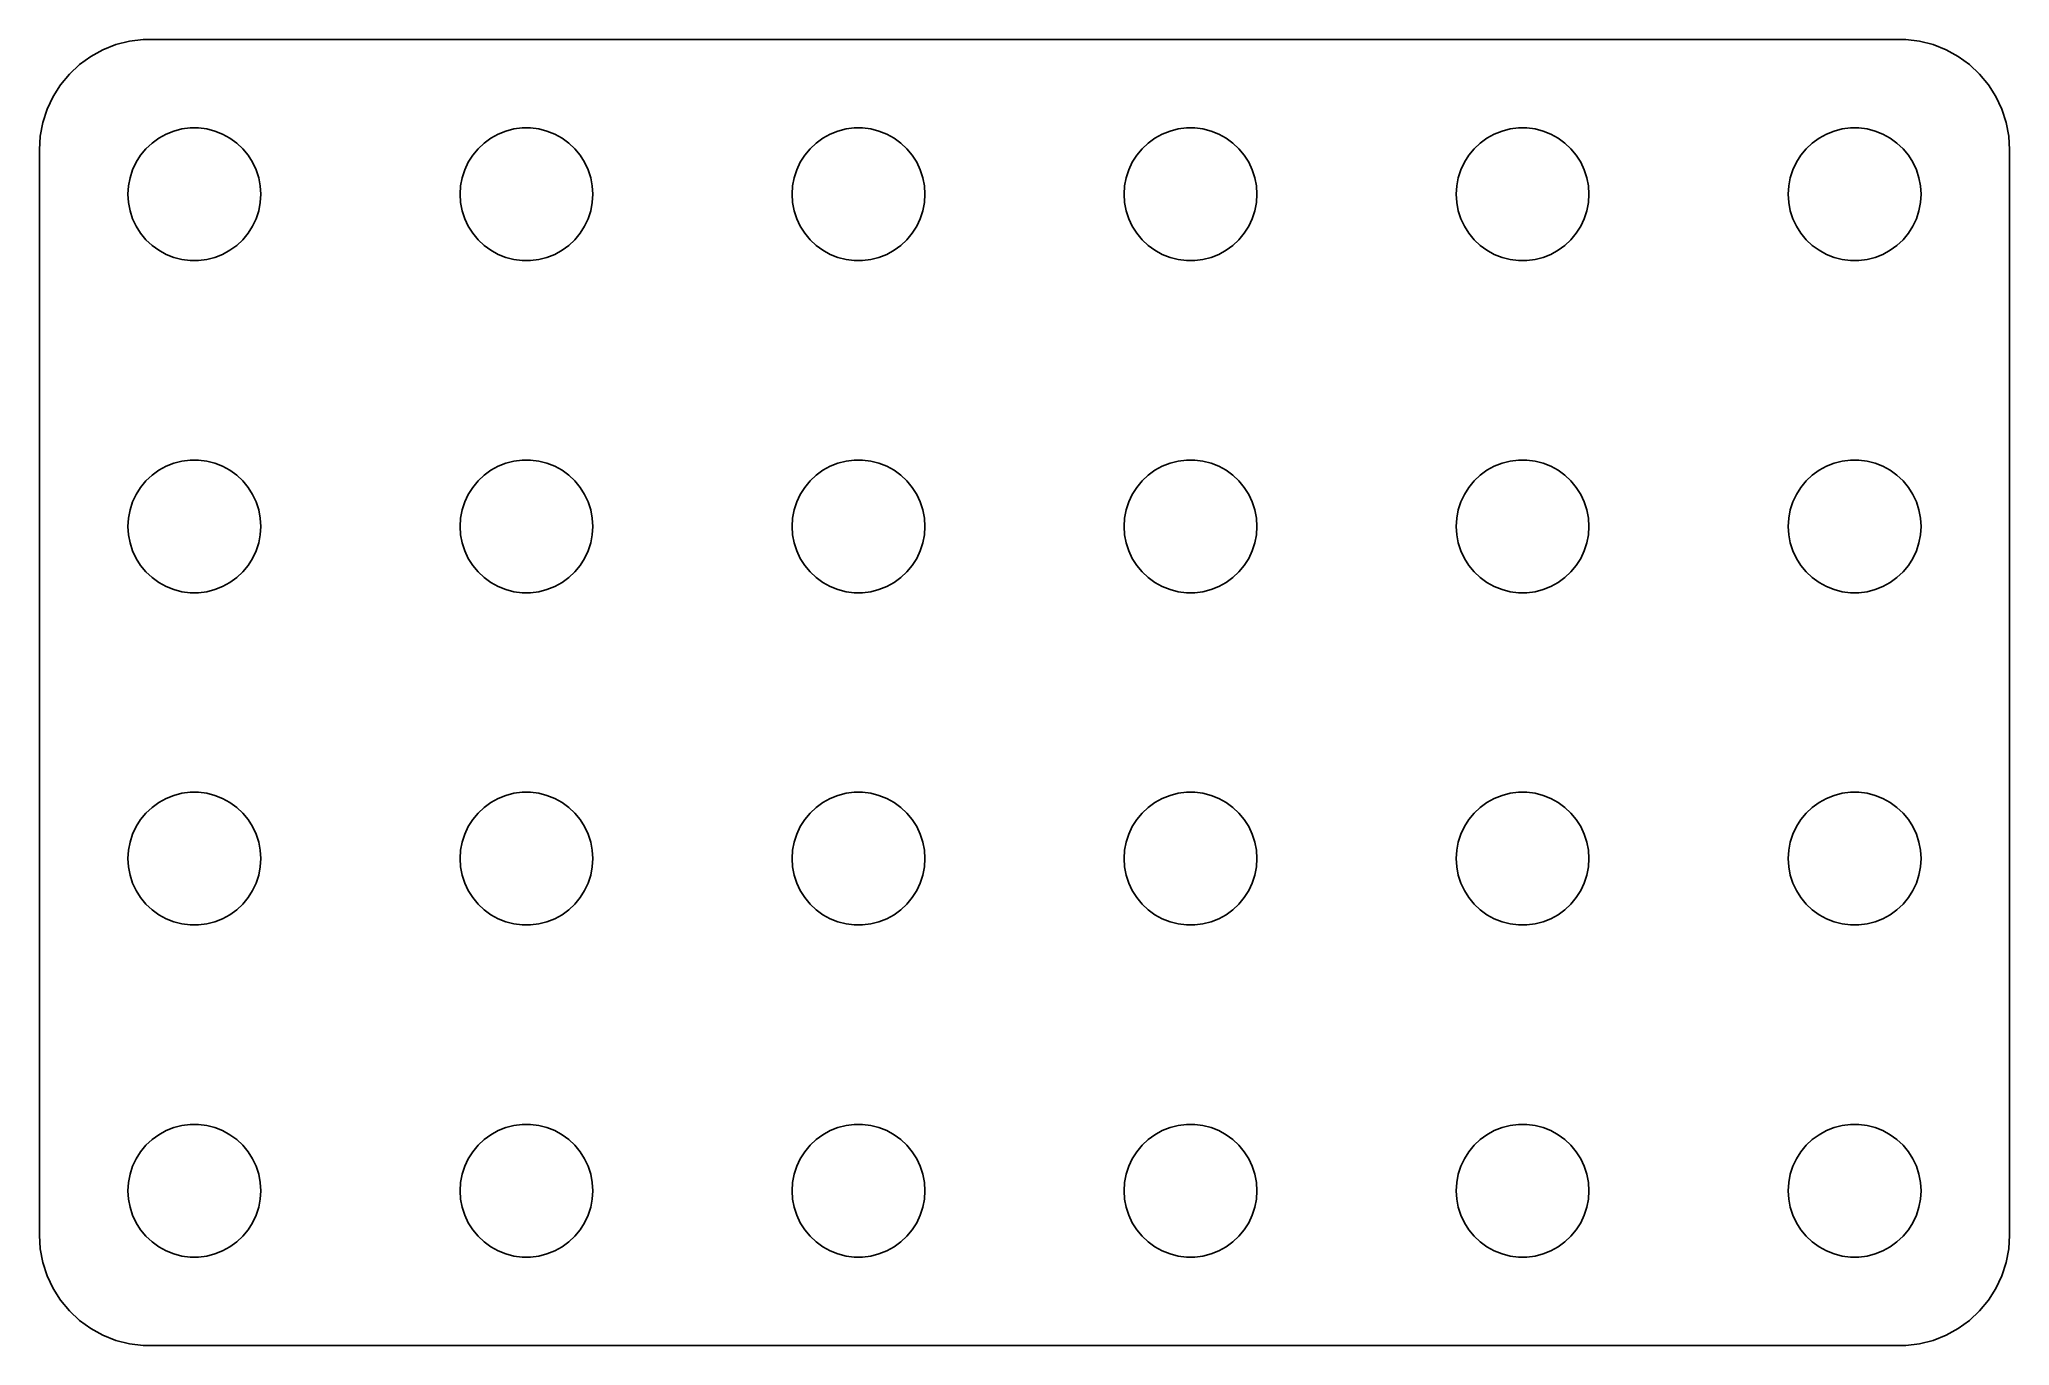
# Model space of a CAD drawing. Header units: metres. Extents: x 0.5 to 89.5, y 0.5 to 59.5.
import ezdxf

# ---------------------------------------------------------------- set-up
doc = ezdxf.new("R2010")
doc.units = ezdxf.units.M

msp = doc.modelspace()

# ---------------------------------------------------------------- linework, layer by layer
for p, q in [((3.37109, 59.0241), (2.82086, 58.7216)), ((3.95491, 59.2553), (3.37109, 59.0241)), ((4.56308, 59.4114), (3.95491, 59.2553)), ((5.18604, 59.4901), (4.56308, 59.4114)), ((84.8139, 59.4901), (5.18604, 59.4901)), ((85.4369, 59.4114), (84.8139, 59.4901)), ((86.0451, 59.2553), (85.4369, 59.4114)), ((86.6289, 59.0241), (86.0451, 59.2553)), ((87.1791, 58.7216), (86.6289, 59.0241)), ((1.85515, 57.9227), (1.45491, 57.4389)), ((2.31287, 58.3526), (1.85515, 57.9227)), ((2.82086, 58.7216), (2.31287, 58.3526)), ((87.6871, 58.3526), (87.1791, 58.7216)), ((88.1448, 57.9227), (87.6871, 58.3526)), ((88.5451, 57.4389), (88.1448, 57.9227)), ((1.45491, 57.4389), (1.11845, 56.9088)), ((88.8815, 56.9088), (88.5451, 57.4389)), ((0.85111, 56.3406), (0.65707, 55.7434)), ((1.11845, 56.9088), (0.85111, 56.3406)), ((89.1489, 56.3406), (88.8815, 56.9088)), ((89.3429, 55.7434), (89.1489, 56.3406)), ((0.65707, 55.7434), (0.53941, 55.1267)), ((5.89252, 55.033), (6.22266, 55.2145)), ((6.22266, 55.2145), (6.57294, 55.3532)), ((6.57294, 55.3532), (6.93785, 55.4469)), ((6.93785, 55.4469), (7.31161, 55.4941)), ((7.31161, 55.4941), (7.68837, 55.4941)), ((7.68837, 55.4941), (8.06213, 55.4469)), ((8.06213, 55.4469), (8.42705, 55.3532)), ((8.42705, 55.3532), (8.77733, 55.2145)), ((8.77733, 55.2145), (9.10747, 55.033)), ((20.8925, 55.033), (21.2227, 55.2145)), ((21.2227, 55.2145), (21.5729, 55.3532)), ((21.5729, 55.3532), (21.9379, 55.4469)), ((21.9379, 55.4469), (22.3116, 55.4941)), ((22.3116, 55.4941), (22.6884, 55.4941)), ((22.6884, 55.4941), (23.0621, 55.4469)), ((23.0621, 55.4469), (23.427, 55.3532)), ((23.427, 55.3532), (23.7773, 55.2145)), ((23.7773, 55.2145), (24.1075, 55.033)), ((35.8925, 55.033), (36.2227, 55.2145)), ((36.2227, 55.2145), (36.5729, 55.3532)), ((36.5729, 55.3532), (36.9379, 55.4469)), ((36.9379, 55.4469), (37.3116, 55.4941)), ((37.3116, 55.4941), (37.6884, 55.4941)), ((37.6884, 55.4941), (38.0621, 55.4469)), ((38.0621, 55.4469), (38.427, 55.3532)), ((38.427, 55.3532), (38.7773, 55.2145)), ((38.7773, 55.2145), (39.1075, 55.033)), ((50.8925, 55.033), (51.2227, 55.2145)), ((51.2227, 55.2145), (51.5729, 55.3532)), ((51.5729, 55.3532), (51.9379, 55.4469)), ((51.9379, 55.4469), (52.3116, 55.4941)), ((52.3116, 55.4941), (52.6884, 55.4941)), ((52.6884, 55.4941), (53.0621, 55.4469)), ((53.0621, 55.4469), (53.427, 55.3532)), ((53.427, 55.3532), (53.7773, 55.2145)), ((53.7773, 55.2145), (54.1075, 55.033)), ((65.8925, 55.033), (66.2227, 55.2145)), ((66.2227, 55.2145), (66.573, 55.3532)), ((66.573, 55.3532), (66.9379, 55.4469)), ((66.9379, 55.4469), (67.3116, 55.4941)), ((67.3116, 55.4941), (67.6884, 55.4941)), ((67.6884, 55.4941), (68.0621, 55.4469)), ((68.0621, 55.4469), (68.427, 55.3532)), ((68.427, 55.3532), (68.7773, 55.2145)), ((68.7773, 55.2145), (69.1075, 55.033)), ((80.8925, 55.033), (81.2227, 55.2145)), ((81.2227, 55.2145), (81.573, 55.3532)), ((81.573, 55.3532), (81.9379, 55.4469)), ((81.9379, 55.4469), (82.3116, 55.4941)), ((82.3116, 55.4941), (82.6884, 55.4941)), ((82.6884, 55.4941), (83.0621, 55.4469)), ((83.0621, 55.4469), (83.427, 55.3532)), ((83.427, 55.3532), (83.7773, 55.2145)), ((83.7773, 55.2145), (84.1075, 55.033)), ((89.4606, 55.1267), (89.3429, 55.7434)), ((0.53941, 55.1267), (0.5, 54.5)), ((0.5, 54.5), (0.5, 5.5)), ((5.07294, 54.2634), (5.31308, 54.5536)), ((5.31308, 54.5536), (5.58772, 54.8115)), ((5.58772, 54.8115), (5.89252, 55.033)), ((9.10747, 55.033), (9.41226, 54.8115)), ((9.41226, 54.8115), (9.6869, 54.5536)), ((9.6869, 54.5536), (9.92705, 54.2634)), ((20.0729, 54.2634), (20.3131, 54.5536)), ((20.3131, 54.5536), (20.5877, 54.8115)), ((20.5877, 54.8115), (20.8925, 55.033)), ((24.1075, 55.033), (24.4123, 54.8115)), ((24.4123, 54.8115), (24.6869, 54.5536)), ((24.6869, 54.5536), (24.927, 54.2634)), ((35.0729, 54.2634), (35.3131, 54.5536)), ((35.3131, 54.5536), (35.5877, 54.8115)), ((35.5877, 54.8115), (35.8925, 55.033)), ((39.1075, 55.033), (39.4123, 54.8115)), ((39.4123, 54.8115), (39.6869, 54.5536)), ((39.6869, 54.5536), (39.927, 54.2634)), ((50.0729, 54.2634), (50.3131, 54.5536)), ((50.3131, 54.5536), (50.5877, 54.8115)), ((50.5877, 54.8115), (50.8925, 55.033)), ((54.1075, 55.033), (54.4123, 54.8115)), ((54.4123, 54.8115), (54.6869, 54.5536)), ((54.6869, 54.5536), (54.927, 54.2634)), ((65.073, 54.2634), (65.3131, 54.5536)), ((65.3131, 54.5536), (65.5877, 54.8115)), ((65.5877, 54.8115), (65.8925, 55.033)), ((69.1075, 55.033), (69.4123, 54.8115)), ((69.4123, 54.8115), (69.6869, 54.5536)), ((69.6869, 54.5536), (69.927, 54.2634)), ((80.073, 54.2634), (80.3131, 54.5536)), ((80.3131, 54.5536), (80.5877, 54.8115)), ((80.5877, 54.8115), (80.8925, 55.033)), ((84.1075, 55.033), (84.4123, 54.8115)), ((84.4123, 54.8115), (84.6869, 54.5536)), ((84.6869, 54.5536), (84.927, 54.2634)), ((89.5, 54.5), (89.4606, 55.1267)), ((89.5, 5.5), (89.5, 54.5)), ((4.59424, 53.2461), (4.71066, 53.6044)), ((4.71066, 53.6044), (4.87108, 53.9453)), ((4.87108, 53.9453), (5.07294, 54.2634)), ((9.92705, 54.2634), (10.1289, 53.9453)), ((10.1289, 53.9453), (10.2893, 53.6044)), ((10.2893, 53.6044), (10.4057, 53.2461)), ((19.5942, 53.2461), (19.7107, 53.6044)), ((19.7107, 53.6044), (19.8711, 53.9453)), ((19.8711, 53.9453), (20.0729, 54.2634)), ((24.927, 54.2634), (25.1289, 53.9453)), ((25.1289, 53.9453), (25.2893, 53.6044)), ((25.2893, 53.6044), (25.4057, 53.2461)), ((34.5942, 53.2461), (34.7107, 53.6044)), ((34.7107, 53.6044), (34.8711, 53.9453)), ((34.8711, 53.9453), (35.0729, 54.2634)), ((39.927, 54.2634), (40.1289, 53.9453)), ((40.1289, 53.9453), (40.2893, 53.6044)), ((40.2893, 53.6044), (40.4057, 53.2461)), ((49.5942, 53.2461), (49.7107, 53.6044)), ((49.7107, 53.6044), (49.8711, 53.9453)), ((49.8711, 53.9453), (50.0729, 54.2634)), ((54.927, 54.2634), (55.1289, 53.9453)), ((55.1289, 53.9453), (55.2893, 53.6044)), ((55.2893, 53.6044), (55.4057, 53.2461)), ((64.5943, 53.2461), (64.7107, 53.6044)), ((64.7107, 53.6044), (64.8711, 53.9453)), ((64.8711, 53.9453), (65.073, 54.2634)), ((69.927, 54.2634), (70.1289, 53.9453)), ((70.1289, 53.9453), (70.2893, 53.6044)), ((70.2893, 53.6044), (70.4057, 53.2461)), ((79.5943, 53.2461), (79.7107, 53.6044)), ((79.7107, 53.6044), (79.8711, 53.9453)), ((79.8711, 53.9453), (80.073, 54.2634)), ((84.927, 54.2634), (85.1289, 53.9453)), ((85.1289, 53.9453), (85.2893, 53.6044)), ((85.2893, 53.6044), (85.4057, 53.2461)), ((4.5, 52.5), (4.52365, 52.876)), ((4.52365, 52.876), (4.59424, 53.2461)), ((10.4057, 53.2461), (10.4763, 52.876)), ((10.4763, 52.876), (10.5, 52.5)), ((19.5, 52.5), (19.5237, 52.876)), ((19.5237, 52.876), (19.5942, 53.2461)), ((25.4057, 53.2461), (25.4763, 52.876)), ((25.4763, 52.876), (25.5, 52.5)), ((34.5, 52.5), (34.5237, 52.876)), ((34.5237, 52.876), (34.5942, 53.2461)), ((40.4057, 53.2461), (40.4763, 52.876)), ((40.4763, 52.876), (40.5, 52.5)), ((49.5, 52.5), (49.5237, 52.876)), ((49.5237, 52.876), (49.5942, 53.2461)), ((55.4057, 53.2461), (55.4763, 52.876)), ((55.4763, 52.876), (55.5, 52.5)), ((64.5, 52.5), (64.5237, 52.876)), ((64.5237, 52.876), (64.5943, 53.2461)), ((70.4057, 53.2461), (70.4763, 52.876)), ((70.4763, 52.876), (70.5, 52.5)), ((79.5, 52.5), (79.5237, 52.876)), ((79.5237, 52.876), (79.5943, 53.2461)), ((85.4057, 53.2461), (85.4763, 52.876)), ((85.4763, 52.876), (85.5, 52.5)), ((4.52365, 52.124), (4.5, 52.5)), ((4.59424, 51.7539), (4.52365, 52.124)), ((4.71066, 51.3956), (4.59424, 51.7539)), ((10.4057, 51.7539), (10.2893, 51.3956)), ((10.4763, 52.124), (10.4057, 51.7539)), ((10.5, 52.5), (10.4763, 52.124)), ((19.5237, 52.124), (19.5, 52.5)), ((19.5942, 51.7539), (19.5237, 52.124)), ((19.7107, 51.3956), (19.5942, 51.7539)), ((25.4057, 51.7539), (25.2893, 51.3956)), ((25.4763, 52.124), (25.4057, 51.7539)), ((25.5, 52.5), (25.4763, 52.124)), ((34.5237, 52.124), (34.5, 52.5)), ((34.5942, 51.7539), (34.5237, 52.124)), ((34.7107, 51.3956), (34.5942, 51.7539)), ((40.4057, 51.7539), (40.2893, 51.3956)), ((40.4763, 52.124), (40.4057, 51.7539)), ((40.5, 52.5), (40.4763, 52.124)), ((49.5237, 52.124), (49.5, 52.5)), ((49.5942, 51.7539), (49.5237, 52.124)), ((49.7107, 51.3956), (49.5942, 51.7539)), ((55.4057, 51.7539), (55.2893, 51.3956)), ((55.4763, 52.124), (55.4057, 51.7539)), ((55.5, 52.5), (55.4763, 52.124)), ((64.5237, 52.124), (64.5, 52.5)), ((64.5943, 51.7539), (64.5237, 52.124)), ((64.7107, 51.3956), (64.5943, 51.7539)), ((70.4057, 51.7539), (70.2893, 51.3956)), ((70.4763, 52.124), (70.4057, 51.7539)), ((70.5, 52.5), (70.4763, 52.124)), ((79.5237, 52.124), (79.5, 52.5)), ((79.5943, 51.7539), (79.5237, 52.124)), ((79.7107, 51.3956), (79.5943, 51.7539)), ((85.4057, 51.7539), (85.2893, 51.3956)), ((85.4763, 52.124), (85.4057, 51.7539)), ((85.5, 52.5), (85.4763, 52.124)), ((4.87108, 51.0547), (4.71066, 51.3956)), ((5.07294, 50.7366), (4.87108, 51.0547)), ((5.31308, 50.4464), (5.07294, 50.7366)), ((9.92705, 50.7366), (9.6869, 50.4464)), ((10.1289, 51.0547), (9.92705, 50.7366)), ((10.2893, 51.3956), (10.1289, 51.0547)), ((19.8711, 51.0547), (19.7107, 51.3956)), ((20.0729, 50.7366), (19.8711, 51.0547)), ((20.3131, 50.4464), (20.0729, 50.7366)), ((24.927, 50.7366), (24.6869, 50.4464)), ((25.1289, 51.0547), (24.927, 50.7366)), ((25.2893, 51.3956), (25.1289, 51.0547)), ((34.8711, 51.0547), (34.7107, 51.3956)), ((35.0729, 50.7366), (34.8711, 51.0547)), ((35.3131, 50.4464), (35.0729, 50.7366)), ((39.927, 50.7366), (39.6869, 50.4464)), ((40.1289, 51.0547), (39.927, 50.7366)), ((40.2893, 51.3956), (40.1289, 51.0547)), ((49.8711, 51.0547), (49.7107, 51.3956)), ((50.0729, 50.7366), (49.8711, 51.0547)), ((50.3131, 50.4464), (50.0729, 50.7366)), ((54.927, 50.7366), (54.6869, 50.4464)), ((55.1289, 51.0547), (54.927, 50.7366)), ((55.2893, 51.3956), (55.1289, 51.0547)), ((64.8711, 51.0547), (64.7107, 51.3956)), ((65.073, 50.7366), (64.8711, 51.0547)), ((65.3131, 50.4464), (65.073, 50.7366)), ((69.927, 50.7366), (69.6869, 50.4464)), ((70.1289, 51.0547), (69.927, 50.7366)), ((70.2893, 51.3956), (70.1289, 51.0547)), ((79.8711, 51.0547), (79.7107, 51.3956)), ((80.073, 50.7366), (79.8711, 51.0547)), ((80.3131, 50.4464), (80.073, 50.7366)), ((84.927, 50.7366), (84.6869, 50.4464)), ((85.1289, 51.0547), (84.927, 50.7366)), ((85.2893, 51.3956), (85.1289, 51.0547)), ((5.58772, 50.1885), (5.31308, 50.4464)), ((5.89252, 49.967), (5.58772, 50.1885)), ((6.22266, 49.7855), (5.89252, 49.967)), ((9.10747, 49.967), (8.77733, 49.7855)), ((9.41226, 50.1885), (9.10747, 49.967)), ((9.6869, 50.4464), (9.41226, 50.1885)), ((20.5877, 50.1885), (20.3131, 50.4464)), ((20.8925, 49.967), (20.5877, 50.1885)), ((21.2227, 49.7855), (20.8925, 49.967)), ((24.1075, 49.967), (23.7773, 49.7855)), ((24.4123, 50.1885), (24.1075, 49.967)), ((24.6869, 50.4464), (24.4123, 50.1885)), ((35.5877, 50.1885), (35.3131, 50.4464)), ((35.8925, 49.967), (35.5877, 50.1885)), ((36.2227, 49.7855), (35.8925, 49.967)), ((39.1075, 49.967), (38.7773, 49.7855)), ((39.4123, 50.1885), (39.1075, 49.967)), ((39.6869, 50.4464), (39.4123, 50.1885)), ((50.5877, 50.1885), (50.3131, 50.4464)), ((50.8925, 49.967), (50.5877, 50.1885)), ((51.2227, 49.7855), (50.8925, 49.967)), ((54.1075, 49.967), (53.7773, 49.7855)), ((54.4123, 50.1885), (54.1075, 49.967)), ((54.6869, 50.4464), (54.4123, 50.1885)), ((65.5877, 50.1885), (65.3131, 50.4464)), ((65.8925, 49.967), (65.5877, 50.1885)), ((66.2227, 49.7855), (65.8925, 49.967)), ((69.1075, 49.967), (68.7773, 49.7855)), ((69.4123, 50.1885), (69.1075, 49.967)), ((69.6869, 50.4464), (69.4123, 50.1885)), ((80.5877, 50.1885), (80.3131, 50.4464)), ((80.8925, 49.967), (80.5877, 50.1885)), ((81.2227, 49.7855), (80.8925, 49.967)), ((84.1075, 49.967), (83.7773, 49.7855)), ((84.4123, 50.1885), (84.1075, 49.967)), ((84.6869, 50.4464), (84.4123, 50.1885)), ((6.57294, 49.6468), (6.22266, 49.7855)), ((6.93785, 49.5531), (6.57294, 49.6468)), ((7.31161, 49.5059), (6.93785, 49.5531)), ((7.68837, 49.5059), (7.31161, 49.5059)), ((8.06213, 49.5531), (7.68837, 49.5059)), ((8.42705, 49.6468), (8.06213, 49.5531)), ((8.77733, 49.7855), (8.42705, 49.6468)), ((21.5729, 49.6468), (21.2227, 49.7855)), ((21.9379, 49.5531), (21.5729, 49.6468)), ((22.3116, 49.5059), (21.9379, 49.5531)), ((22.6884, 49.5059), (22.3116, 49.5059)), ((23.0621, 49.5531), (22.6884, 49.5059)), ((23.427, 49.6468), (23.0621, 49.5531)), ((23.7773, 49.7855), (23.427, 49.6468)), ((36.5729, 49.6468), (36.2227, 49.7855)), ((36.9379, 49.5531), (36.5729, 49.6468)), ((37.3116, 49.5059), (36.9379, 49.5531)), ((37.6884, 49.5059), (37.3116, 49.5059)), ((38.0621, 49.5531), (37.6884, 49.5059)), ((38.427, 49.6468), (38.0621, 49.5531)), ((38.7773, 49.7855), (38.427, 49.6468)), ((51.5729, 49.6468), (51.2227, 49.7855)), ((51.9379, 49.5531), (51.5729, 49.6468)), ((52.3116, 49.5059), (51.9379, 49.5531)), ((52.6884, 49.5059), (52.3116, 49.5059)), ((53.0621, 49.5531), (52.6884, 49.5059)), ((53.427, 49.6468), (53.0621, 49.5531)), ((53.7773, 49.7855), (53.427, 49.6468)), ((66.573, 49.6468), (66.2227, 49.7855)), ((66.9379, 49.5531), (66.573, 49.6468)), ((67.3116, 49.5059), (66.9379, 49.5531)), ((67.6884, 49.5059), (67.3116, 49.5059)), ((68.0621, 49.5531), (67.6884, 49.5059)), ((68.427, 49.6468), (68.0621, 49.5531)), ((68.7773, 49.7855), (68.427, 49.6468)), ((81.573, 49.6468), (81.2227, 49.7855)), ((81.9379, 49.5531), (81.573, 49.6468)), ((82.3116, 49.5059), (81.9379, 49.5531)), ((82.6884, 49.5059), (82.3116, 49.5059)), ((83.0621, 49.5531), (82.6884, 49.5059)), ((83.427, 49.6468), (83.0621, 49.5531)), ((83.7773, 49.7855), (83.427, 49.6468)), ((5.89252, 40.033), (6.22266, 40.2145)), ((6.22266, 40.2145), (6.57294, 40.3532)), ((6.57294, 40.3532), (6.93785, 40.4469)), ((6.93785, 40.4469), (7.31161, 40.4941)), ((7.31161, 40.4941), (7.68837, 40.4941)), ((7.68837, 40.4941), (8.06213, 40.4469)), ((8.06213, 40.4469), (8.42705, 40.3532)), ((8.42705, 40.3532), (8.77733, 40.2145)), ((8.77733, 40.2145), (9.10747, 40.033)), ((20.8925, 40.033), (21.2227, 40.2145)), ((21.2227, 40.2145), (21.5729, 40.3532)), ((21.5729, 40.3532), (21.9379, 40.4469)), ((21.9379, 40.4469), (22.3116, 40.4941)), ((22.3116, 40.4941), (22.6884, 40.4941)), ((22.6884, 40.4941), (23.0621, 40.4469)), ((23.0621, 40.4469), (23.427, 40.3532)), ((23.427, 40.3532), (23.7773, 40.2145)), ((23.7773, 40.2145), (24.1075, 40.033)), ((35.8925, 40.033), (36.2227, 40.2145)), ((36.2227, 40.2145), (36.5729, 40.3532)), ((36.5729, 40.3532), (36.9379, 40.4469)), ((36.9379, 40.4469), (37.3116, 40.4941)), ((37.3116, 40.4941), (37.6884, 40.4941)), ((37.6884, 40.4941), (38.0621, 40.4469)), ((38.0621, 40.4469), (38.427, 40.3532)), ((38.427, 40.3532), (38.7773, 40.2145)), ((38.7773, 40.2145), (39.1075, 40.033)), ((50.8925, 40.033), (51.2227, 40.2145)), ((51.2227, 40.2145), (51.5729, 40.3532)), ((51.5729, 40.3532), (51.9379, 40.4469)), ((51.9379, 40.4469), (52.3116, 40.4941)), ((52.3116, 40.4941), (52.6884, 40.4941)), ((52.6884, 40.4941), (53.0621, 40.4469)), ((53.0621, 40.4469), (53.427, 40.3532)), ((53.427, 40.3532), (53.7773, 40.2145)), ((53.7773, 40.2145), (54.1075, 40.033)), ((65.8925, 40.033), (66.2227, 40.2145)), ((66.2227, 40.2145), (66.573, 40.3532)), ((66.573, 40.3532), (66.9379, 40.4469)), ((66.9379, 40.4469), (67.3116, 40.4941)), ((67.3116, 40.4941), (67.6884, 40.4941)), ((67.6884, 40.4941), (68.0621, 40.4469)), ((68.0621, 40.4469), (68.427, 40.3532)), ((68.427, 40.3532), (68.7773, 40.2145)), ((68.7773, 40.2145), (69.1075, 40.033)), ((80.8925, 40.033), (81.2227, 40.2145)), ((81.2227, 40.2145), (81.573, 40.3532)), ((81.573, 40.3532), (81.9379, 40.4469)), ((81.9379, 40.4469), (82.3116, 40.4941)), ((82.3116, 40.4941), (82.6884, 40.4941)), ((82.6884, 40.4941), (83.0621, 40.4469)), ((83.0621, 40.4469), (83.427, 40.3532)), ((83.427, 40.3532), (83.7773, 40.2145)), ((83.7773, 40.2145), (84.1075, 40.033)), ((4.87108, 38.9453), (5.07294, 39.2634)), ((5.07294, 39.2634), (5.31308, 39.5536)), ((5.31308, 39.5536), (5.58772, 39.8115)), ((5.58772, 39.8115), (5.89252, 40.033)), ((9.10747, 40.033), (9.41226, 39.8115)), ((9.41226, 39.8115), (9.6869, 39.5536)), ((9.6869, 39.5536), (9.92705, 39.2634)), ((9.92705, 39.2634), (10.1289, 38.9453)), ((19.8711, 38.9453), (20.0729, 39.2634)), ((20.0729, 39.2634), (20.3131, 39.5536)), ((20.3131, 39.5536), (20.5877, 39.8115)), ((20.5877, 39.8115), (20.8925, 40.033)), ((24.1075, 40.033), (24.4123, 39.8115)), ((24.4123, 39.8115), (24.6869, 39.5536)), ((24.6869, 39.5536), (24.927, 39.2634)), ((24.927, 39.2634), (25.1289, 38.9453)), ((34.8711, 38.9453), (35.0729, 39.2634)), ((35.0729, 39.2634), (35.3131, 39.5536)), ((35.3131, 39.5536), (35.5877, 39.8115)), ((35.5877, 39.8115), (35.8925, 40.033)), ((39.1075, 40.033), (39.4123, 39.8115)), ((39.4123, 39.8115), (39.6869, 39.5536)), ((39.6869, 39.5536), (39.927, 39.2634)), ((39.927, 39.2634), (40.1289, 38.9453)), ((49.8711, 38.9453), (50.0729, 39.2634)), ((50.0729, 39.2634), (50.3131, 39.5536)), ((50.3131, 39.5536), (50.5877, 39.8115)), ((50.5877, 39.8115), (50.8925, 40.033)), ((54.1075, 40.033), (54.4123, 39.8115)), ((54.4123, 39.8115), (54.6869, 39.5536)), ((54.6869, 39.5536), (54.927, 39.2634)), ((54.927, 39.2634), (55.1289, 38.9453)), ((64.8711, 38.9453), (65.073, 39.2634)), ((65.073, 39.2634), (65.3131, 39.5536)), ((65.3131, 39.5536), (65.5877, 39.8115)), ((65.5877, 39.8115), (65.8925, 40.033)), ((69.1075, 40.033), (69.4123, 39.8115)), ((69.4123, 39.8115), (69.6869, 39.5536)), ((69.6869, 39.5536), (69.927, 39.2634)), ((69.927, 39.2634), (70.1289, 38.9453)), ((79.8711, 38.9453), (80.073, 39.2634)), ((80.073, 39.2634), (80.3131, 39.5536)), ((80.3131, 39.5536), (80.5877, 39.8115)), ((80.5877, 39.8115), (80.8925, 40.033)), ((84.1075, 40.033), (84.4123, 39.8115)), ((84.4123, 39.8115), (84.6869, 39.5536)), ((84.6869, 39.5536), (84.927, 39.2634)), ((84.927, 39.2634), (85.1289, 38.9453)), ((4.59424, 38.2461), (4.71066, 38.6044)), ((4.71066, 38.6044), (4.87108, 38.9453)), ((10.1289, 38.9453), (10.2893, 38.6044)), ((10.2893, 38.6044), (10.4057, 38.2461)), ((19.5942, 38.2461), (19.7107, 38.6044)), ((19.7107, 38.6044), (19.8711, 38.9453)), ((25.1289, 38.9453), (25.2893, 38.6044)), ((25.2893, 38.6044), (25.4057, 38.2461)), ((34.5942, 38.2461), (34.7107, 38.6044)), ((34.7107, 38.6044), (34.8711, 38.9453)), ((40.1289, 38.9453), (40.2893, 38.6044)), ((40.2893, 38.6044), (40.4057, 38.2461)), ((49.5942, 38.2461), (49.7107, 38.6044)), ((49.7107, 38.6044), (49.8711, 38.9453)), ((55.1289, 38.9453), (55.2893, 38.6044)), ((55.2893, 38.6044), (55.4057, 38.2461)), ((64.5943, 38.2461), (64.7107, 38.6044)), ((64.7107, 38.6044), (64.8711, 38.9453)), ((70.1289, 38.9453), (70.2893, 38.6044)), ((70.2893, 38.6044), (70.4057, 38.2461)), ((79.5943, 38.2461), (79.7107, 38.6044)), ((79.7107, 38.6044), (79.8711, 38.9453)), ((85.1289, 38.9453), (85.2893, 38.6044)), ((85.2893, 38.6044), (85.4057, 38.2461)), ((4.5, 37.5), (4.52365, 37.876)), ((4.52365, 37.124), (4.5, 37.5)), ((4.52365, 37.876), (4.59424, 38.2461)), ((10.4057, 38.2461), (10.4763, 37.876)), ((10.4763, 37.876), (10.5, 37.5)), ((10.5, 37.5), (10.4763, 37.124)), ((19.5, 37.5), (19.5237, 37.876)), ((19.5237, 37.124), (19.5, 37.5)), ((19.5237, 37.876), (19.5942, 38.2461)), ((25.4057, 38.2461), (25.4763, 37.876)), ((25.4763, 37.876), (25.5, 37.5)), ((25.5, 37.5), (25.4763, 37.124)), ((34.5, 37.5), (34.5237, 37.876)), ((34.5237, 37.124), (34.5, 37.5)), ((34.5237, 37.876), (34.5942, 38.2461)), ((40.4057, 38.2461), (40.4763, 37.876)), ((40.4763, 37.876), (40.5, 37.5)), ((40.5, 37.5), (40.4763, 37.124)), ((49.5, 37.5), (49.5237, 37.876)), ((49.5237, 37.124), (49.5, 37.5)), ((49.5237, 37.876), (49.5942, 38.2461)), ((55.4057, 38.2461), (55.4763, 37.876)), ((55.4763, 37.876), (55.5, 37.5)), ((55.5, 37.5), (55.4763, 37.124)), ((64.5, 37.5), (64.5237, 37.876)), ((64.5237, 37.124), (64.5, 37.5)), ((64.5237, 37.876), (64.5943, 38.2461)), ((70.4057, 38.2461), (70.4763, 37.876)), ((70.4763, 37.876), (70.5, 37.5)), ((70.5, 37.5), (70.4763, 37.124)), ((79.5, 37.5), (79.5237, 37.876)), ((79.5237, 37.124), (79.5, 37.5)), ((79.5237, 37.876), (79.5943, 38.2461)), ((85.4057, 38.2461), (85.4763, 37.876)), ((85.4763, 37.876), (85.5, 37.5)), ((85.5, 37.5), (85.4763, 37.124)), ((4.59424, 36.7539), (4.52365, 37.124)), ((4.71066, 36.3956), (4.59424, 36.7539)), ((10.4057, 36.7539), (10.2893, 36.3956)), ((10.4763, 37.124), (10.4057, 36.7539)), ((19.5942, 36.7539), (19.5237, 37.124)), ((19.7107, 36.3956), (19.5942, 36.7539)), ((25.4057, 36.7539), (25.2893, 36.3956)), ((25.4763, 37.124), (25.4057, 36.7539)), ((34.5942, 36.7539), (34.5237, 37.124)), ((34.7107, 36.3956), (34.5942, 36.7539)), ((40.4057, 36.7539), (40.2893, 36.3956)), ((40.4763, 37.124), (40.4057, 36.7539)), ((49.5942, 36.7539), (49.5237, 37.124)), ((49.7107, 36.3956), (49.5942, 36.7539)), ((55.4057, 36.7539), (55.2893, 36.3956)), ((55.4763, 37.124), (55.4057, 36.7539)), ((64.5943, 36.7539), (64.5237, 37.124)), ((64.7107, 36.3956), (64.5943, 36.7539)), ((70.4057, 36.7539), (70.2893, 36.3956)), ((70.4763, 37.124), (70.4057, 36.7539)), ((79.5943, 36.7539), (79.5237, 37.124)), ((79.7107, 36.3956), (79.5943, 36.7539)), ((85.4057, 36.7539), (85.2893, 36.3956)), ((85.4763, 37.124), (85.4057, 36.7539)), ((4.87108, 36.0547), (4.71066, 36.3956)), ((5.07294, 35.7366), (4.87108, 36.0547)), ((5.31308, 35.4464), (5.07294, 35.7366)), ((9.92705, 35.7366), (9.6869, 35.4464)), ((10.1289, 36.0547), (9.92705, 35.7366)), ((10.2893, 36.3956), (10.1289, 36.0547)), ((19.8711, 36.0547), (19.7107, 36.3956)), ((20.0729, 35.7366), (19.8711, 36.0547)), ((20.3131, 35.4464), (20.0729, 35.7366)), ((24.927, 35.7366), (24.6869, 35.4464)), ((25.1289, 36.0547), (24.927, 35.7366)), ((25.2893, 36.3956), (25.1289, 36.0547)), ((34.8711, 36.0547), (34.7107, 36.3956)), ((35.0729, 35.7366), (34.8711, 36.0547)), ((35.3131, 35.4464), (35.0729, 35.7366)), ((39.927, 35.7366), (39.6869, 35.4464)), ((40.1289, 36.0547), (39.927, 35.7366)), ((40.2893, 36.3956), (40.1289, 36.0547)), ((49.8711, 36.0547), (49.7107, 36.3956)), ((50.0729, 35.7366), (49.8711, 36.0547)), ((50.3131, 35.4464), (50.0729, 35.7366)), ((54.927, 35.7366), (54.6869, 35.4464)), ((55.1289, 36.0547), (54.927, 35.7366)), ((55.2893, 36.3956), (55.1289, 36.0547)), ((64.8711, 36.0547), (64.7107, 36.3956)), ((65.073, 35.7366), (64.8711, 36.0547)), ((65.3131, 35.4464), (65.073, 35.7366)), ((69.927, 35.7366), (69.6869, 35.4464)), ((70.1289, 36.0547), (69.927, 35.7366)), ((70.2893, 36.3956), (70.1289, 36.0547)), ((79.8711, 36.0547), (79.7107, 36.3956)), ((80.073, 35.7366), (79.8711, 36.0547)), ((80.3131, 35.4464), (80.073, 35.7366)), ((84.927, 35.7366), (84.6869, 35.4464)), ((85.1289, 36.0547), (84.927, 35.7366)), ((85.2893, 36.3956), (85.1289, 36.0547)), ((5.58772, 35.1885), (5.31308, 35.4464)), ((5.89252, 34.967), (5.58772, 35.1885)), ((6.22266, 34.7855), (5.89252, 34.967)), ((6.57294, 34.6468), (6.22266, 34.7855)), ((8.77733, 34.7855), (8.42705, 34.6468)), ((9.10747, 34.967), (8.77733, 34.7855)), ((9.41226, 35.1885), (9.10747, 34.967)), ((9.6869, 35.4464), (9.41226, 35.1885)), ((20.5877, 35.1885), (20.3131, 35.4464)), ((20.8925, 34.967), (20.5877, 35.1885)), ((21.2227, 34.7855), (20.8925, 34.967)), ((21.5729, 34.6468), (21.2227, 34.7855)), ((23.7773, 34.7855), (23.427, 34.6468)), ((24.1075, 34.967), (23.7773, 34.7855)), ((24.4123, 35.1885), (24.1075, 34.967)), ((24.6869, 35.4464), (24.4123, 35.1885)), ((35.5877, 35.1885), (35.3131, 35.4464)), ((35.8925, 34.967), (35.5877, 35.1885)), ((36.2227, 34.7855), (35.8925, 34.967)), ((36.5729, 34.6468), (36.2227, 34.7855)), ((38.7773, 34.7855), (38.427, 34.6468)), ((39.1075, 34.967), (38.7773, 34.7855)), ((39.4123, 35.1885), (39.1075, 34.967)), ((39.6869, 35.4464), (39.4123, 35.1885)), ((50.5877, 35.1885), (50.3131, 35.4464)), ((50.8925, 34.967), (50.5877, 35.1885)), ((51.2227, 34.7855), (50.8925, 34.967)), ((51.5729, 34.6468), (51.2227, 34.7855)), ((53.7773, 34.7855), (53.427, 34.6468)), ((54.1075, 34.967), (53.7773, 34.7855)), ((54.4123, 35.1885), (54.1075, 34.967)), ((54.6869, 35.4464), (54.4123, 35.1885)), ((65.5877, 35.1885), (65.3131, 35.4464)), ((65.8925, 34.967), (65.5877, 35.1885)), ((66.2227, 34.7855), (65.8925, 34.967)), ((66.573, 34.6468), (66.2227, 34.7855)), ((68.7773, 34.7855), (68.427, 34.6468)), ((69.1075, 34.967), (68.7773, 34.7855)), ((69.4123, 35.1885), (69.1075, 34.967)), ((69.6869, 35.4464), (69.4123, 35.1885)), ((80.5877, 35.1885), (80.3131, 35.4464)), ((80.8925, 34.967), (80.5877, 35.1885)), ((81.2227, 34.7855), (80.8925, 34.967)), ((81.573, 34.6468), (81.2227, 34.7855)), ((83.7773, 34.7855), (83.427, 34.6468)), ((84.1075, 34.967), (83.7773, 34.7855)), ((84.4123, 35.1885), (84.1075, 34.967)), ((84.6869, 35.4464), (84.4123, 35.1885)), ((6.93785, 34.5531), (6.57294, 34.6468)), ((7.31161, 34.5059), (6.93785, 34.5531)), ((7.68837, 34.5059), (7.31161, 34.5059)), ((8.06213, 34.5531), (7.68837, 34.5059)), ((8.42705, 34.6468), (8.06213, 34.5531)), ((21.9379, 34.5531), (21.5729, 34.6468)), ((22.3116, 34.5059), (21.9379, 34.5531)), ((22.6884, 34.5059), (22.3116, 34.5059)), ((23.0621, 34.5531), (22.6884, 34.5059)), ((23.427, 34.6468), (23.0621, 34.5531)), ((36.9379, 34.5531), (36.5729, 34.6468)), ((37.3116, 34.5059), (36.9379, 34.5531)), ((37.6884, 34.5059), (37.3116, 34.5059)), ((38.0621, 34.5531), (37.6884, 34.5059)), ((38.427, 34.6468), (38.0621, 34.5531)), ((51.9379, 34.5531), (51.5729, 34.6468)), ((52.3116, 34.5059), (51.9379, 34.5531)), ((52.6884, 34.5059), (52.3116, 34.5059)), ((53.0621, 34.5531), (52.6884, 34.5059)), ((53.427, 34.6468), (53.0621, 34.5531)), ((66.9379, 34.5531), (66.573, 34.6468)), ((67.3116, 34.5059), (66.9379, 34.5531)), ((67.6884, 34.5059), (67.3116, 34.5059)), ((68.0621, 34.5531), (67.6884, 34.5059)), ((68.427, 34.6468), (68.0621, 34.5531)), ((81.9379, 34.5531), (81.573, 34.6468)), ((82.3116, 34.5059), (81.9379, 34.5531)), ((82.6884, 34.5059), (82.3116, 34.5059)), ((83.0621, 34.5531), (82.6884, 34.5059)), ((83.427, 34.6468), (83.0621, 34.5531)), ((5.58772, 24.8115), (5.89252, 25.033)), ((5.89252, 25.033), (6.22266, 25.2145)), ((6.22266, 25.2145), (6.57294, 25.3532)), ((6.57294, 25.3532), (6.93785, 25.4469)), ((6.93785, 25.4469), (7.31161, 25.4941)), ((7.31161, 25.4941), (7.68837, 25.4941)), ((7.68837, 25.4941), (8.06213, 25.4469)), ((8.06213, 25.4469), (8.42705, 25.3532)), ((8.42705, 25.3532), (8.77733, 25.2145)), ((8.77733, 25.2145), (9.10747, 25.033)), ((9.10747, 25.033), (9.41226, 24.8115)), ((20.5877, 24.8115), (20.8925, 25.033)), ((20.8925, 25.033), (21.2227, 25.2145)), ((21.2227, 25.2145), (21.5729, 25.3532)), ((21.5729, 25.3532), (21.9379, 25.4469)), ((21.9379, 25.4469), (22.3116, 25.4941)), ((22.3116, 25.4941), (22.6884, 25.4941)), ((22.6884, 25.4941), (23.0621, 25.4469)), ((23.0621, 25.4469), (23.427, 25.3532)), ((23.427, 25.3532), (23.7773, 25.2145)), ((23.7773, 25.2145), (24.1075, 25.033)), ((24.1075, 25.033), (24.4123, 24.8115)), ((35.5877, 24.8115), (35.8925, 25.033)), ((35.8925, 25.033), (36.2227, 25.2145)), ((36.2227, 25.2145), (36.5729, 25.3532)), ((36.5729, 25.3532), (36.9379, 25.4469)), ((36.9379, 25.4469), (37.3116, 25.4941)), ((37.3116, 25.4941), (37.6884, 25.4941)), ((37.6884, 25.4941), (38.0621, 25.4469)), ((38.0621, 25.4469), (38.427, 25.3532)), ((38.427, 25.3532), (38.7773, 25.2145)), ((38.7773, 25.2145), (39.1075, 25.033)), ((39.1075, 25.033), (39.4123, 24.8115)), ((50.5877, 24.8115), (50.8925, 25.033)), ((50.8925, 25.033), (51.2227, 25.2145)), ((51.2227, 25.2145), (51.5729, 25.3532)), ((51.5729, 25.3532), (51.9379, 25.4469)), ((51.9379, 25.4469), (52.3116, 25.4941)), ((52.3116, 25.4941), (52.6884, 25.4941)), ((52.6884, 25.4941), (53.0621, 25.4469)), ((53.0621, 25.4469), (53.427, 25.3532)), ((53.427, 25.3532), (53.7773, 25.2145)), ((53.7773, 25.2145), (54.1075, 25.033)), ((54.1075, 25.033), (54.4123, 24.8115)), ((65.5877, 24.8115), (65.8925, 25.033)), ((65.8925, 25.033), (66.2227, 25.2145)), ((66.2227, 25.2145), (66.573, 25.3532)), ((66.573, 25.3532), (66.9379, 25.4469)), ((66.9379, 25.4469), (67.3116, 25.4941)), ((67.3116, 25.4941), (67.6884, 25.4941)), ((67.6884, 25.4941), (68.0621, 25.4469)), ((68.0621, 25.4469), (68.427, 25.3532)), ((68.427, 25.3532), (68.7773, 25.2145)), ((68.7773, 25.2145), (69.1075, 25.033)), ((69.1075, 25.033), (69.4123, 24.8115)), ((80.5877, 24.8115), (80.8925, 25.033)), ((80.8925, 25.033), (81.2227, 25.2145)), ((81.2227, 25.2145), (81.573, 25.3532)), ((81.573, 25.3532), (81.9379, 25.4469)), ((81.9379, 25.4469), (82.3116, 25.4941)), ((82.3116, 25.4941), (82.6884, 25.4941)), ((82.6884, 25.4941), (83.0621, 25.4469)), ((83.0621, 25.4469), (83.427, 25.3532)), ((83.427, 25.3532), (83.7773, 25.2145)), ((83.7773, 25.2145), (84.1075, 25.033)), ((84.1075, 25.033), (84.4123, 24.8115)), ((4.87108, 23.9453), (5.07294, 24.2634)), ((5.07294, 24.2634), (5.31308, 24.5536)), ((5.31308, 24.5536), (5.58772, 24.8115)), ((9.41226, 24.8115), (9.6869, 24.5536)), ((9.6869, 24.5536), (9.92705, 24.2634)), ((9.92705, 24.2634), (10.1289, 23.9453)), ((19.8711, 23.9453), (20.0729, 24.2634)), ((20.0729, 24.2634), (20.3131, 24.5536)), ((20.3131, 24.5536), (20.5877, 24.8115)), ((24.4123, 24.8115), (24.6869, 24.5536)), ((24.6869, 24.5536), (24.927, 24.2634)), ((24.927, 24.2634), (25.1289, 23.9453)), ((34.8711, 23.9453), (35.0729, 24.2634)), ((35.0729, 24.2634), (35.3131, 24.5536)), ((35.3131, 24.5536), (35.5877, 24.8115)), ((39.4123, 24.8115), (39.6869, 24.5536)), ((39.6869, 24.5536), (39.927, 24.2634)), ((39.927, 24.2634), (40.1289, 23.9453)), ((49.8711, 23.9453), (50.0729, 24.2634)), ((50.0729, 24.2634), (50.3131, 24.5536)), ((50.3131, 24.5536), (50.5877, 24.8115)), ((54.4123, 24.8115), (54.6869, 24.5536)), ((54.6869, 24.5536), (54.927, 24.2634)), ((54.927, 24.2634), (55.1289, 23.9453)), ((64.8711, 23.9453), (65.073, 24.2634)), ((65.073, 24.2634), (65.3131, 24.5536)), ((65.3131, 24.5536), (65.5877, 24.8115)), ((69.4123, 24.8115), (69.6869, 24.5536)), ((69.6869, 24.5536), (69.927, 24.2634)), ((69.927, 24.2634), (70.1289, 23.9453)), ((79.8711, 23.9453), (80.073, 24.2634)), ((80.073, 24.2634), (80.3131, 24.5536)), ((80.3131, 24.5536), (80.5877, 24.8115)), ((84.4123, 24.8115), (84.6869, 24.5536)), ((84.6869, 24.5536), (84.927, 24.2634)), ((84.927, 24.2634), (85.1289, 23.9453)), ((4.52365, 22.876), (4.59424, 23.2461)), ((4.59424, 23.2461), (4.71066, 23.6044)), ((4.71066, 23.6044), (4.87108, 23.9453)), ((10.1289, 23.9453), (10.2893, 23.6044)), ((10.2893, 23.6044), (10.4057, 23.2461)), ((10.4057, 23.2461), (10.4763, 22.876)), ((19.5237, 22.876), (19.5942, 23.2461)), ((19.5942, 23.2461), (19.7107, 23.6044)), ((19.7107, 23.6044), (19.8711, 23.9453)), ((25.1289, 23.9453), (25.2893, 23.6044)), ((25.2893, 23.6044), (25.4057, 23.2461)), ((25.4057, 23.2461), (25.4763, 22.876)), ((34.5237, 22.876), (34.5942, 23.2461)), ((34.5942, 23.2461), (34.7107, 23.6044)), ((34.7107, 23.6044), (34.8711, 23.9453)), ((40.1289, 23.9453), (40.2893, 23.6044)), ((40.2893, 23.6044), (40.4057, 23.2461)), ((40.4057, 23.2461), (40.4763, 22.876)), ((49.5237, 22.876), (49.5942, 23.2461)), ((49.5942, 23.2461), (49.7107, 23.6044)), ((49.7107, 23.6044), (49.8711, 23.9453)), ((55.1289, 23.9453), (55.2893, 23.6044)), ((55.2893, 23.6044), (55.4057, 23.2461)), ((55.4057, 23.2461), (55.4763, 22.876)), ((64.5237, 22.876), (64.5943, 23.2461)), ((64.5943, 23.2461), (64.7107, 23.6044)), ((64.7107, 23.6044), (64.8711, 23.9453)), ((70.1289, 23.9453), (70.2893, 23.6044)), ((70.2893, 23.6044), (70.4057, 23.2461)), ((70.4057, 23.2461), (70.4763, 22.876)), ((79.5237, 22.876), (79.5943, 23.2461)), ((79.5943, 23.2461), (79.7107, 23.6044)), ((79.7107, 23.6044), (79.8711, 23.9453)), ((85.1289, 23.9453), (85.2893, 23.6044)), ((85.2893, 23.6044), (85.4057, 23.2461)), ((85.4057, 23.2461), (85.4763, 22.876)), ((4.5, 22.5), (4.52365, 22.876)), ((4.52365, 22.124), (4.5, 22.5)), ((10.4763, 22.876), (10.5, 22.5)), ((10.5, 22.5), (10.4763, 22.124)), ((19.5, 22.5), (19.5237, 22.876)), ((19.5237, 22.124), (19.5, 22.5)), ((25.4763, 22.876), (25.5, 22.5)), ((25.5, 22.5), (25.4763, 22.124)), ((34.5, 22.5), (34.5237, 22.876)), ((34.5237, 22.124), (34.5, 22.5)), ((40.4763, 22.876), (40.5, 22.5)), ((40.5, 22.5), (40.4763, 22.124)), ((49.5, 22.5), (49.5237, 22.876)), ((49.5237, 22.124), (49.5, 22.5)), ((55.4763, 22.876), (55.5, 22.5)), ((55.5, 22.5), (55.4763, 22.124)), ((64.5, 22.5), (64.5237, 22.876)), ((64.5237, 22.124), (64.5, 22.5)), ((70.4763, 22.876), (70.5, 22.5)), ((70.5, 22.5), (70.4763, 22.124)), ((79.5, 22.5), (79.5237, 22.876)), ((79.5237, 22.124), (79.5, 22.5)), ((85.4763, 22.876), (85.5, 22.5)), ((85.5, 22.5), (85.4763, 22.124)), ((4.59424, 21.7539), (4.52365, 22.124)), ((4.71066, 21.3956), (4.59424, 21.7539)), ((4.87108, 21.0547), (4.71066, 21.3956)), ((10.2893, 21.3956), (10.1289, 21.0547)), ((10.4057, 21.7539), (10.2893, 21.3956)), ((10.4763, 22.124), (10.4057, 21.7539)), ((19.5942, 21.7539), (19.5237, 22.124)), ((19.7107, 21.3956), (19.5942, 21.7539)), ((19.8711, 21.0547), (19.7107, 21.3956)), ((25.2893, 21.3956), (25.1289, 21.0547)), ((25.4057, 21.7539), (25.2893, 21.3956)), ((25.4763, 22.124), (25.4057, 21.7539)), ((34.5942, 21.7539), (34.5237, 22.124)), ((34.7107, 21.3956), (34.5942, 21.7539)), ((34.8711, 21.0547), (34.7107, 21.3956)), ((40.2893, 21.3956), (40.1289, 21.0547)), ((40.4057, 21.7539), (40.2893, 21.3956)), ((40.4763, 22.124), (40.4057, 21.7539)), ((49.5942, 21.7539), (49.5237, 22.124)), ((49.7107, 21.3956), (49.5942, 21.7539)), ((49.8711, 21.0547), (49.7107, 21.3956)), ((55.2893, 21.3956), (55.1289, 21.0547)), ((55.4057, 21.7539), (55.2893, 21.3956)), ((55.4763, 22.124), (55.4057, 21.7539)), ((64.5943, 21.7539), (64.5237, 22.124)), ((64.7107, 21.3956), (64.5943, 21.7539)), ((64.8711, 21.0547), (64.7107, 21.3956)), ((70.2893, 21.3956), (70.1289, 21.0547)), ((70.4057, 21.7539), (70.2893, 21.3956)), ((70.4763, 22.124), (70.4057, 21.7539)), ((79.5943, 21.7539), (79.5237, 22.124)), ((79.7107, 21.3956), (79.5943, 21.7539)), ((79.8711, 21.0547), (79.7107, 21.3956)), ((85.2893, 21.3956), (85.1289, 21.0547)), ((85.4057, 21.7539), (85.2893, 21.3956)), ((85.4763, 22.124), (85.4057, 21.7539)), ((5.07294, 20.7366), (4.87108, 21.0547)), ((5.31308, 20.4464), (5.07294, 20.7366)), ((9.92705, 20.7366), (9.6869, 20.4464)), ((10.1289, 21.0547), (9.92705, 20.7366)), ((20.0729, 20.7366), (19.8711, 21.0547)), ((20.3131, 20.4464), (20.0729, 20.7366)), ((24.927, 20.7366), (24.6869, 20.4464)), ((25.1289, 21.0547), (24.927, 20.7366)), ((35.0729, 20.7366), (34.8711, 21.0547)), ((35.3131, 20.4464), (35.0729, 20.7366)), ((39.927, 20.7366), (39.6869, 20.4464)), ((40.1289, 21.0547), (39.927, 20.7366)), ((50.0729, 20.7366), (49.8711, 21.0547)), ((50.3131, 20.4464), (50.0729, 20.7366)), ((54.927, 20.7366), (54.6869, 20.4464)), ((55.1289, 21.0547), (54.927, 20.7366)), ((65.073, 20.7366), (64.8711, 21.0547)), ((65.3131, 20.4464), (65.073, 20.7366)), ((69.927, 20.7366), (69.6869, 20.4464)), ((70.1289, 21.0547), (69.927, 20.7366)), ((80.073, 20.7366), (79.8711, 21.0547)), ((80.3131, 20.4464), (80.073, 20.7366)), ((84.927, 20.7366), (84.6869, 20.4464)), ((85.1289, 21.0547), (84.927, 20.7366)), ((5.58772, 20.1884), (5.31308, 20.4464)), ((5.89252, 19.967), (5.58772, 20.1884)), ((6.22266, 19.7855), (5.89252, 19.967)), ((6.57294, 19.6468), (6.22266, 19.7855)), ((6.93785, 19.5531), (6.57294, 19.6468)), ((8.42705, 19.6468), (8.06213, 19.5531)), ((8.77733, 19.7855), (8.42705, 19.6468)), ((9.10747, 19.967), (8.77733, 19.7855)), ((9.41226, 20.1884), (9.10747, 19.967)), ((9.6869, 20.4464), (9.41226, 20.1884)), ((20.5877, 20.1884), (20.3131, 20.4464)), ((20.8925, 19.967), (20.5877, 20.1884)), ((21.2227, 19.7855), (20.8925, 19.967)), ((21.5729, 19.6468), (21.2227, 19.7855)), ((21.9379, 19.5531), (21.5729, 19.6468)), ((23.427, 19.6468), (23.0621, 19.5531)), ((23.7773, 19.7855), (23.427, 19.6468)), ((24.1075, 19.967), (23.7773, 19.7855)), ((24.4123, 20.1884), (24.1075, 19.967)), ((24.6869, 20.4464), (24.4123, 20.1884)), ((35.5877, 20.1884), (35.3131, 20.4464)), ((35.8925, 19.967), (35.5877, 20.1884)), ((36.2227, 19.7855), (35.8925, 19.967)), ((36.5729, 19.6468), (36.2227, 19.7855)), ((36.9379, 19.5531), (36.5729, 19.6468)), ((38.427, 19.6468), (38.0621, 19.5531)), ((38.7773, 19.7855), (38.427, 19.6468)), ((39.1075, 19.967), (38.7773, 19.7855)), ((39.4123, 20.1884), (39.1075, 19.967)), ((39.6869, 20.4464), (39.4123, 20.1884)), ((50.5877, 20.1884), (50.3131, 20.4464)), ((50.8925, 19.967), (50.5877, 20.1884)), ((51.2227, 19.7855), (50.8925, 19.967)), ((51.5729, 19.6468), (51.2227, 19.7855)), ((51.9379, 19.5531), (51.5729, 19.6468)), ((53.427, 19.6468), (53.0621, 19.5531)), ((53.7773, 19.7855), (53.427, 19.6468)), ((54.1075, 19.967), (53.7773, 19.7855)), ((54.4123, 20.1884), (54.1075, 19.967)), ((54.6869, 20.4464), (54.4123, 20.1884)), ((65.5877, 20.1884), (65.3131, 20.4464)), ((65.8925, 19.967), (65.5877, 20.1884)), ((66.2227, 19.7855), (65.8925, 19.967)), ((66.573, 19.6468), (66.2227, 19.7855)), ((66.9379, 19.5531), (66.573, 19.6468)), ((68.427, 19.6468), (68.0621, 19.5531)), ((68.7773, 19.7855), (68.427, 19.6468)), ((69.1075, 19.967), (68.7773, 19.7855)), ((69.4123, 20.1884), (69.1075, 19.967)), ((69.6869, 20.4464), (69.4123, 20.1884)), ((80.5877, 20.1884), (80.3131, 20.4464)), ((80.8925, 19.967), (80.5877, 20.1884)), ((81.2227, 19.7855), (80.8925, 19.967)), ((81.573, 19.6468), (81.2227, 19.7855)), ((81.9379, 19.5531), (81.573, 19.6468)), ((83.427, 19.6468), (83.0621, 19.5531)), ((83.7773, 19.7855), (83.427, 19.6468)), ((84.1075, 19.967), (83.7773, 19.7855)), ((84.4123, 20.1884), (84.1075, 19.967)), ((84.6869, 20.4464), (84.4123, 20.1884)), ((7.31161, 19.5059), (6.93785, 19.5531)), ((7.68837, 19.5059), (7.31161, 19.5059)), ((8.06213, 19.5531), (7.68837, 19.5059)), ((22.3116, 19.5059), (21.9379, 19.5531)), ((22.6884, 19.5059), (22.3116, 19.5059)), ((23.0621, 19.5531), (22.6884, 19.5059)), ((37.3116, 19.5059), (36.9379, 19.5531)), ((37.6884, 19.5059), (37.3116, 19.5059)), ((38.0621, 19.5531), (37.6884, 19.5059)), ((52.3116, 19.5059), (51.9379, 19.5531)), ((52.6884, 19.5059), (52.3116, 19.5059)), ((53.0621, 19.5531), (52.6884, 19.5059)), ((67.3116, 19.5059), (66.9379, 19.5531)), ((67.6884, 19.5059), (67.3116, 19.5059)), ((68.0621, 19.5531), (67.6884, 19.5059)), ((82.3116, 19.5059), (81.9379, 19.5531)), ((82.6884, 19.5059), (82.3116, 19.5059)), ((83.0621, 19.5531), (82.6884, 19.5059)), ((5.31308, 9.55363), (5.58772, 9.81154)), ((5.58772, 9.81154), (5.89252, 10.033)), ((5.89252, 10.033), (6.22266, 10.2145)), ((6.22266, 10.2145), (6.57294, 10.3532)), ((6.57294, 10.3532), (6.93785, 10.4469)), ((6.93785, 10.4469), (7.31161, 10.4941)), ((7.31161, 10.4941), (7.68837, 10.4941)), ((7.68837, 10.4941), (8.06213, 10.4469)), ((8.06213, 10.4469), (8.42705, 10.3532)), ((8.42705, 10.3532), (8.77733, 10.2145)), ((8.77733, 10.2145), (9.10747, 10.033)), ((9.10747, 10.033), (9.41226, 9.81154)), ((9.41226, 9.81154), (9.6869, 9.55363)), ((20.3131, 9.55363), (20.5877, 9.81154)), ((20.5877, 9.81154), (20.8925, 10.033)), ((20.8925, 10.033), (21.2227, 10.2145)), ((21.2227, 10.2145), (21.5729, 10.3532)), ((21.5729, 10.3532), (21.9379, 10.4469)), ((21.9379, 10.4469), (22.3116, 10.4941)), ((22.3116, 10.4941), (22.6884, 10.4941)), ((22.6884, 10.4941), (23.0621, 10.4469)), ((23.0621, 10.4469), (23.427, 10.3532)), ((23.427, 10.3532), (23.7773, 10.2145)), ((23.7773, 10.2145), (24.1075, 10.033)), ((24.1075, 10.033), (24.4123, 9.81154)), ((24.4123, 9.81154), (24.6869, 9.55363)), ((35.3131, 9.55363), (35.5877, 9.81154)), ((35.5877, 9.81154), (35.8925, 10.033)), ((35.8925, 10.033), (36.2227, 10.2145)), ((36.2227, 10.2145), (36.5729, 10.3532)), ((36.5729, 10.3532), (36.9379, 10.4469)), ((36.9379, 10.4469), (37.3116, 10.4941)), ((37.3116, 10.4941), (37.6884, 10.4941)), ((37.6884, 10.4941), (38.0621, 10.4469)), ((38.0621, 10.4469), (38.427, 10.3532)), ((38.427, 10.3532), (38.7773, 10.2145)), ((38.7773, 10.2145), (39.1075, 10.033)), ((39.1075, 10.033), (39.4123, 9.81154)), ((39.4123, 9.81154), (39.6869, 9.55363)), ((50.3131, 9.55363), (50.5877, 9.81154)), ((50.5877, 9.81154), (50.8925, 10.033)), ((50.8925, 10.033), (51.2227, 10.2145)), ((51.2227, 10.2145), (51.5729, 10.3532)), ((51.5729, 10.3532), (51.9379, 10.4469)), ((51.9379, 10.4469), (52.3116, 10.4941)), ((52.3116, 10.4941), (52.6884, 10.4941)), ((52.6884, 10.4941), (53.0621, 10.4469)), ((53.0621, 10.4469), (53.427, 10.3532)), ((53.427, 10.3532), (53.7773, 10.2145)), ((53.7773, 10.2145), (54.1075, 10.033)), ((54.1075, 10.033), (54.4123, 9.81154)), ((54.4123, 9.81154), (54.6869, 9.55363)), ((65.3131, 9.55363), (65.5877, 9.81154)), ((65.5877, 9.81154), (65.8925, 10.033)), ((65.8925, 10.033), (66.2227, 10.2145)), ((66.2227, 10.2145), (66.573, 10.3532)), ((66.573, 10.3532), (66.9379, 10.4469)), ((66.9379, 10.4469), (67.3116, 10.4941)), ((67.3116, 10.4941), (67.6884, 10.4941)), ((67.6884, 10.4941), (68.0621, 10.4469)), ((68.0621, 10.4469), (68.427, 10.3532)), ((68.427, 10.3532), (68.7773, 10.2145)), ((68.7773, 10.2145), (69.1075, 10.033)), ((69.1075, 10.033), (69.4123, 9.81154)), ((69.4123, 9.81154), (69.6869, 9.55363)), ((80.3131, 9.55363), (80.5877, 9.81154)), ((80.5877, 9.81154), (80.8925, 10.033)), ((80.8925, 10.033), (81.2227, 10.2145)), ((81.2227, 10.2145), (81.573, 10.3532)), ((81.573, 10.3532), (81.9379, 10.4469)), ((81.9379, 10.4469), (82.3116, 10.4941)), ((82.3116, 10.4941), (82.6884, 10.4941)), ((82.6884, 10.4941), (83.0621, 10.4469)), ((83.0621, 10.4469), (83.427, 10.3532)), ((83.427, 10.3532), (83.7773, 10.2145)), ((83.7773, 10.2145), (84.1075, 10.033)), ((84.1075, 10.033), (84.4123, 9.81154)), ((84.4123, 9.81154), (84.6869, 9.55363)), ((4.71066, 8.60437), (4.87108, 8.94525)), ((4.87108, 8.94525), (5.07294, 9.26335)), ((5.07294, 9.26335), (5.31308, 9.55363)), ((9.6869, 9.55363), (9.92705, 9.26335)), ((9.92705, 9.26335), (10.1289, 8.94525)), ((10.1289, 8.94525), (10.2893, 8.60437)), ((19.7107, 8.60437), (19.8711, 8.94525)), ((19.8711, 8.94525), (20.0729, 9.26335)), ((20.0729, 9.26335), (20.3131, 9.55363)), ((24.6869, 9.55363), (24.927, 9.26335)), ((24.927, 9.26335), (25.1289, 8.94525)), ((25.1289, 8.94525), (25.2893, 8.60437)), ((34.7107, 8.60437), (34.8711, 8.94525)), ((34.8711, 8.94525), (35.0729, 9.26335)), ((35.0729, 9.26335), (35.3131, 9.55363)), ((39.6869, 9.55363), (39.927, 9.26335)), ((39.927, 9.26335), (40.1289, 8.94525)), ((40.1289, 8.94525), (40.2893, 8.60437)), ((49.7107, 8.60437), (49.8711, 8.94525)), ((49.8711, 8.94525), (50.0729, 9.26335)), ((50.0729, 9.26335), (50.3131, 9.55363)), ((54.6869, 9.55363), (54.927, 9.26335)), ((54.927, 9.26335), (55.1289, 8.94525)), ((55.1289, 8.94525), (55.2893, 8.60437)), ((64.7107, 8.60437), (64.8711, 8.94525)), ((64.8711, 8.94525), (65.073, 9.26335)), ((65.073, 9.26335), (65.3131, 9.55363)), ((69.6869, 9.55363), (69.927, 9.26335)), ((69.927, 9.26335), (70.1289, 8.94525)), ((70.1289, 8.94525), (70.2893, 8.60437)), ((79.7107, 8.60437), (79.8711, 8.94525)), ((79.8711, 8.94525), (80.073, 9.26335)), ((80.073, 9.26335), (80.3131, 9.55363)), ((84.6869, 9.55363), (84.927, 9.26335)), ((84.927, 9.26335), (85.1289, 8.94525)), ((85.1289, 8.94525), (85.2893, 8.60437)), ((4.52365, 7.87599), (4.59424, 8.24606)), ((4.59424, 8.24606), (4.71066, 8.60437)), ((10.2893, 8.60437), (10.4057, 8.24606)), ((10.4057, 8.24606), (10.4763, 7.87599)), ((19.5237, 7.87599), (19.5942, 8.24606)), ((19.5942, 8.24606), (19.7107, 8.60437)), ((25.2893, 8.60437), (25.4057, 8.24606)), ((25.4057, 8.24606), (25.4763, 7.87599)), ((34.5237, 7.87599), (34.5942, 8.24606)), ((34.5942, 8.24606), (34.7107, 8.60437)), ((40.2893, 8.60437), (40.4057, 8.24606)), ((40.4057, 8.24606), (40.4763, 7.87599)), ((49.5237, 7.87599), (49.5942, 8.24606)), ((49.5942, 8.24606), (49.7107, 8.60437)), ((55.2893, 8.60437), (55.4057, 8.24606)), ((55.4057, 8.24606), (55.4763, 7.87599)), ((64.5237, 7.87599), (64.5943, 8.24606)), ((64.5943, 8.24606), (64.7107, 8.60437)), ((70.2893, 8.60437), (70.4057, 8.24606)), ((70.4057, 8.24606), (70.4763, 7.87599)), ((79.5237, 7.87599), (79.5943, 8.24606)), ((79.5943, 8.24606), (79.7107, 8.60437)), ((85.2893, 8.60437), (85.4057, 8.24606)), ((85.4057, 8.24606), (85.4763, 7.87599)), ((4.5, 7.5), (4.52365, 7.87599)), ((4.52365, 7.12399), (4.5, 7.5)), ((4.59424, 6.75392), (4.52365, 7.12399)), ((10.4763, 7.12399), (10.4057, 6.75392)), ((10.4763, 7.87599), (10.5, 7.5)), ((10.5, 7.5), (10.4763, 7.12399)), ((19.5, 7.5), (19.5237, 7.87599)), ((19.5237, 7.12399), (19.5, 7.5)), ((19.5942, 6.75392), (19.5237, 7.12399)), ((25.4763, 7.12399), (25.4057, 6.75392)), ((25.4763, 7.87599), (25.5, 7.5)), ((25.5, 7.5), (25.4763, 7.12399)), ((34.5, 7.5), (34.5237, 7.87599)), ((34.5237, 7.12399), (34.5, 7.5)), ((34.5942, 6.75392), (34.5237, 7.12399)), ((40.4763, 7.12399), (40.4057, 6.75392)), ((40.4763, 7.87599), (40.5, 7.5)), ((40.5, 7.5), (40.4763, 7.12399)), ((49.5, 7.5), (49.5237, 7.87599)), ((49.5237, 7.12399), (49.5, 7.5)), ((49.5942, 6.75392), (49.5237, 7.12399)), ((55.4763, 7.12399), (55.4057, 6.75392)), ((55.4763, 7.87599), (55.5, 7.5)), ((55.5, 7.5), (55.4763, 7.12399)), ((64.5, 7.5), (64.5237, 7.87599)), ((64.5237, 7.12399), (64.5, 7.5)), ((64.5943, 6.75392), (64.5237, 7.12399)), ((70.4763, 7.12399), (70.4057, 6.75392)), ((70.4763, 7.87599), (70.5, 7.5)), ((70.5, 7.5), (70.4763, 7.12399)), ((79.5, 7.5), (79.5237, 7.87599)), ((79.5237, 7.12399), (79.5, 7.5)), ((79.5943, 6.75392), (79.5237, 7.12399)), ((85.4763, 7.12399), (85.4057, 6.75392)), ((85.4763, 7.87599), (85.5, 7.5)), ((85.5, 7.5), (85.4763, 7.12399)), ((4.71066, 6.39561), (4.59424, 6.75392)), ((4.87108, 6.05473), (4.71066, 6.39561)), ((10.2893, 6.39561), (10.1289, 6.05473)), ((10.4057, 6.75392), (10.2893, 6.39561)), ((19.7107, 6.39561), (19.5942, 6.75392)), ((19.8711, 6.05473), (19.7107, 6.39561)), ((25.2893, 6.39561), (25.1289, 6.05473)), ((25.4057, 6.75392), (25.2893, 6.39561)), ((34.7107, 6.39561), (34.5942, 6.75392)), ((34.8711, 6.05473), (34.7107, 6.39561)), ((40.2893, 6.39561), (40.1289, 6.05473)), ((40.4057, 6.75392), (40.2893, 6.39561)), ((49.7107, 6.39561), (49.5942, 6.75392)), ((49.8711, 6.05473), (49.7107, 6.39561)), ((55.2893, 6.39561), (55.1289, 6.05473)), ((55.4057, 6.75392), (55.2893, 6.39561)), ((64.7107, 6.39561), (64.5943, 6.75392)), ((64.8711, 6.05473), (64.7107, 6.39561)), ((70.2893, 6.39561), (70.1289, 6.05473)), ((70.4057, 6.75392), (70.2893, 6.39561)), ((79.7107, 6.39561), (79.5943, 6.75392)), ((79.8711, 6.05473), (79.7107, 6.39561)), ((85.2893, 6.39561), (85.1289, 6.05473)), ((85.4057, 6.75392), (85.2893, 6.39561)), ((0.5, 5.5), (0.53941, 4.87332)), ((5.07294, 5.73663), (4.87108, 6.05473)), ((5.31308, 5.44635), (5.07294, 5.73663)), ((5.58772, 5.18845), (5.31308, 5.44635)), ((9.6869, 5.44635), (9.41226, 5.18845)), ((9.92705, 5.73663), (9.6869, 5.44635)), ((10.1289, 6.05473), (9.92705, 5.73663)), ((20.0729, 5.73663), (19.8711, 6.05473)), ((20.3131, 5.44635), (20.0729, 5.73663)), ((20.5877, 5.18845), (20.3131, 5.44635)), ((24.6869, 5.44635), (24.4123, 5.18845)), ((24.927, 5.73663), (24.6869, 5.44635)), ((25.1289, 6.05473), (24.927, 5.73663)), ((35.0729, 5.73663), (34.8711, 6.05473)), ((35.3131, 5.44635), (35.0729, 5.73663)), ((35.5877, 5.18845), (35.3131, 5.44635)), ((39.6869, 5.44635), (39.4123, 5.18845)), ((39.927, 5.73663), (39.6869, 5.44635)), ((40.1289, 6.05473), (39.927, 5.73663)), ((50.0729, 5.73663), (49.8711, 6.05473)), ((50.3131, 5.44635), (50.0729, 5.73663)), ((50.5877, 5.18845), (50.3131, 5.44635)), ((54.6869, 5.44635), (54.4123, 5.18845)), ((54.927, 5.73663), (54.6869, 5.44635)), ((55.1289, 6.05473), (54.927, 5.73663)), ((65.073, 5.73663), (64.8711, 6.05473)), ((65.3131, 5.44635), (65.073, 5.73663)), ((65.5877, 5.18845), (65.3131, 5.44635)), ((69.6869, 5.44635), (69.4123, 5.18845)), ((69.927, 5.73663), (69.6869, 5.44635)), ((70.1289, 6.05473), (69.927, 5.73663)), ((80.073, 5.73663), (79.8711, 6.05473)), ((80.3131, 5.44635), (80.073, 5.73663)), ((80.5877, 5.18845), (80.3131, 5.44635)), ((84.6869, 5.44635), (84.4123, 5.18845)), ((84.927, 5.73663), (84.6869, 5.44635)), ((85.1289, 6.05473), (84.927, 5.73663)), ((89.4606, 4.87332), (89.5, 5.5)), ((0.53941, 4.87332), (0.65707, 4.25655)), ((5.89252, 4.96701), (5.58772, 5.18845)), ((6.22266, 4.78551), (5.89252, 4.96701)), ((6.57294, 4.64682), (6.22266, 4.78551)), ((6.93785, 4.55313), (6.57294, 4.64682)), ((7.31161, 4.50591), (6.93785, 4.55313)), ((7.68837, 4.50591), (7.31161, 4.50591)), ((8.06213, 4.55313), (7.68837, 4.50591)), ((8.42705, 4.64682), (8.06213, 4.55313)), ((8.77733, 4.78551), (8.42705, 4.64682)), ((9.10747, 4.96701), (8.77733, 4.78551)), ((9.41226, 5.18845), (9.10747, 4.96701)), ((20.8925, 4.96701), (20.5877, 5.18845)), ((21.2227, 4.78551), (20.8925, 4.96701)), ((21.5729, 4.64682), (21.2227, 4.78551)), ((21.9379, 4.55313), (21.5729, 4.64682)), ((22.3116, 4.50591), (21.9379, 4.55313)), ((22.6884, 4.50591), (22.3116, 4.50591)), ((23.0621, 4.55313), (22.6884, 4.50591)), ((23.427, 4.64682), (23.0621, 4.55313)), ((23.7773, 4.78551), (23.427, 4.64682)), ((24.1075, 4.96701), (23.7773, 4.78551)), ((24.4123, 5.18845), (24.1075, 4.96701)), ((35.8925, 4.96701), (35.5877, 5.18845)), ((36.2227, 4.78551), (35.8925, 4.96701)), ((36.5729, 4.64682), (36.2227, 4.78551)), ((36.9379, 4.55313), (36.5729, 4.64682)), ((37.3116, 4.50591), (36.9379, 4.55313)), ((37.6884, 4.50591), (37.3116, 4.50591)), ((38.0621, 4.55313), (37.6884, 4.50591)), ((38.427, 4.64682), (38.0621, 4.55313)), ((38.7773, 4.78551), (38.427, 4.64682)), ((39.1075, 4.96701), (38.7773, 4.78551)), ((39.4123, 5.18845), (39.1075, 4.96701)), ((50.8925, 4.96701), (50.5877, 5.18845)), ((51.2227, 4.78551), (50.8925, 4.96701)), ((51.5729, 4.64682), (51.2227, 4.78551)), ((51.9379, 4.55313), (51.5729, 4.64682)), ((52.3116, 4.50591), (51.9379, 4.55313)), ((52.6884, 4.50591), (52.3116, 4.50591)), ((53.0621, 4.55313), (52.6884, 4.50591)), ((53.427, 4.64682), (53.0621, 4.55313)), ((53.7773, 4.78551), (53.427, 4.64682)), ((54.1075, 4.96701), (53.7773, 4.78551)), ((54.4123, 5.18845), (54.1075, 4.96701)), ((65.8925, 4.96701), (65.5877, 5.18845)), ((66.2227, 4.78551), (65.8925, 4.96701)), ((66.573, 4.64682), (66.2227, 4.78551)), ((66.9379, 4.55313), (66.573, 4.64682)), ((67.3116, 4.50591), (66.9379, 4.55313)), ((67.6884, 4.50591), (67.3116, 4.50591)), ((68.0621, 4.55313), (67.6884, 4.50591)), ((68.427, 4.64682), (68.0621, 4.55313)), ((68.7773, 4.78551), (68.427, 4.64682)), ((69.1075, 4.96701), (68.7773, 4.78551)), ((69.4123, 5.18845), (69.1075, 4.96701)), ((80.8925, 4.96701), (80.5877, 5.18845)), ((81.2227, 4.78551), (80.8925, 4.96701)), ((81.573, 4.64682), (81.2227, 4.78551)), ((81.9379, 4.55313), (81.573, 4.64682)), ((82.3116, 4.50591), (81.9379, 4.55313)), ((82.6884, 4.50591), (82.3116, 4.50591)), ((83.0621, 4.55313), (82.6884, 4.50591)), ((83.427, 4.64682), (83.0621, 4.55313)), ((83.7773, 4.78551), (83.427, 4.64682)), ((84.1075, 4.96701), (83.7773, 4.78551)), ((84.4123, 5.18845), (84.1075, 4.96701)), ((89.3429, 4.25655), (89.4606, 4.87332)), ((0.65707, 4.25655), (0.85111, 3.65936)), ((0.85111, 3.65936), (1.11845, 3.09122)), ((88.8815, 3.09122), (89.1489, 3.65936)), ((89.1489, 3.65936), (89.3429, 4.25655)), ((1.11845, 3.09122), (1.45491, 2.56107)), ((88.5451, 2.56107), (88.8815, 3.09122)), ((1.45491, 2.56107), (1.85515, 2.07726)), ((1.85515, 2.07726), (2.31287, 1.64743)), ((87.6871, 1.64743), (88.1448, 2.07726)), ((88.1448, 2.07726), (88.5451, 2.56107)), ((2.31287, 1.64743), (2.82086, 1.27835)), ((2.82086, 1.27835), (3.37109, 0.97586)), ((3.37109, 0.97586), (3.95491, 0.7447)), ((86.0451, 0.7447), (86.6289, 0.97586)), ((86.6289, 0.97586), (87.1791, 1.27835)), ((87.1791, 1.27835), (87.6871, 1.64743)), ((3.95491, 0.7447), (4.56308, 0.58856)), ((4.56308, 0.58856), (5.18604, 0.50986)), ((5.18604, 0.50986), (84.8139, 0.50986)), ((84.8139, 0.50986), (85.4369, 0.58856)), ((85.4369, 0.58856), (86.0451, 0.7447))]:
    msp.add_line(p, q)

doc.saveas('drawing.dxf')
